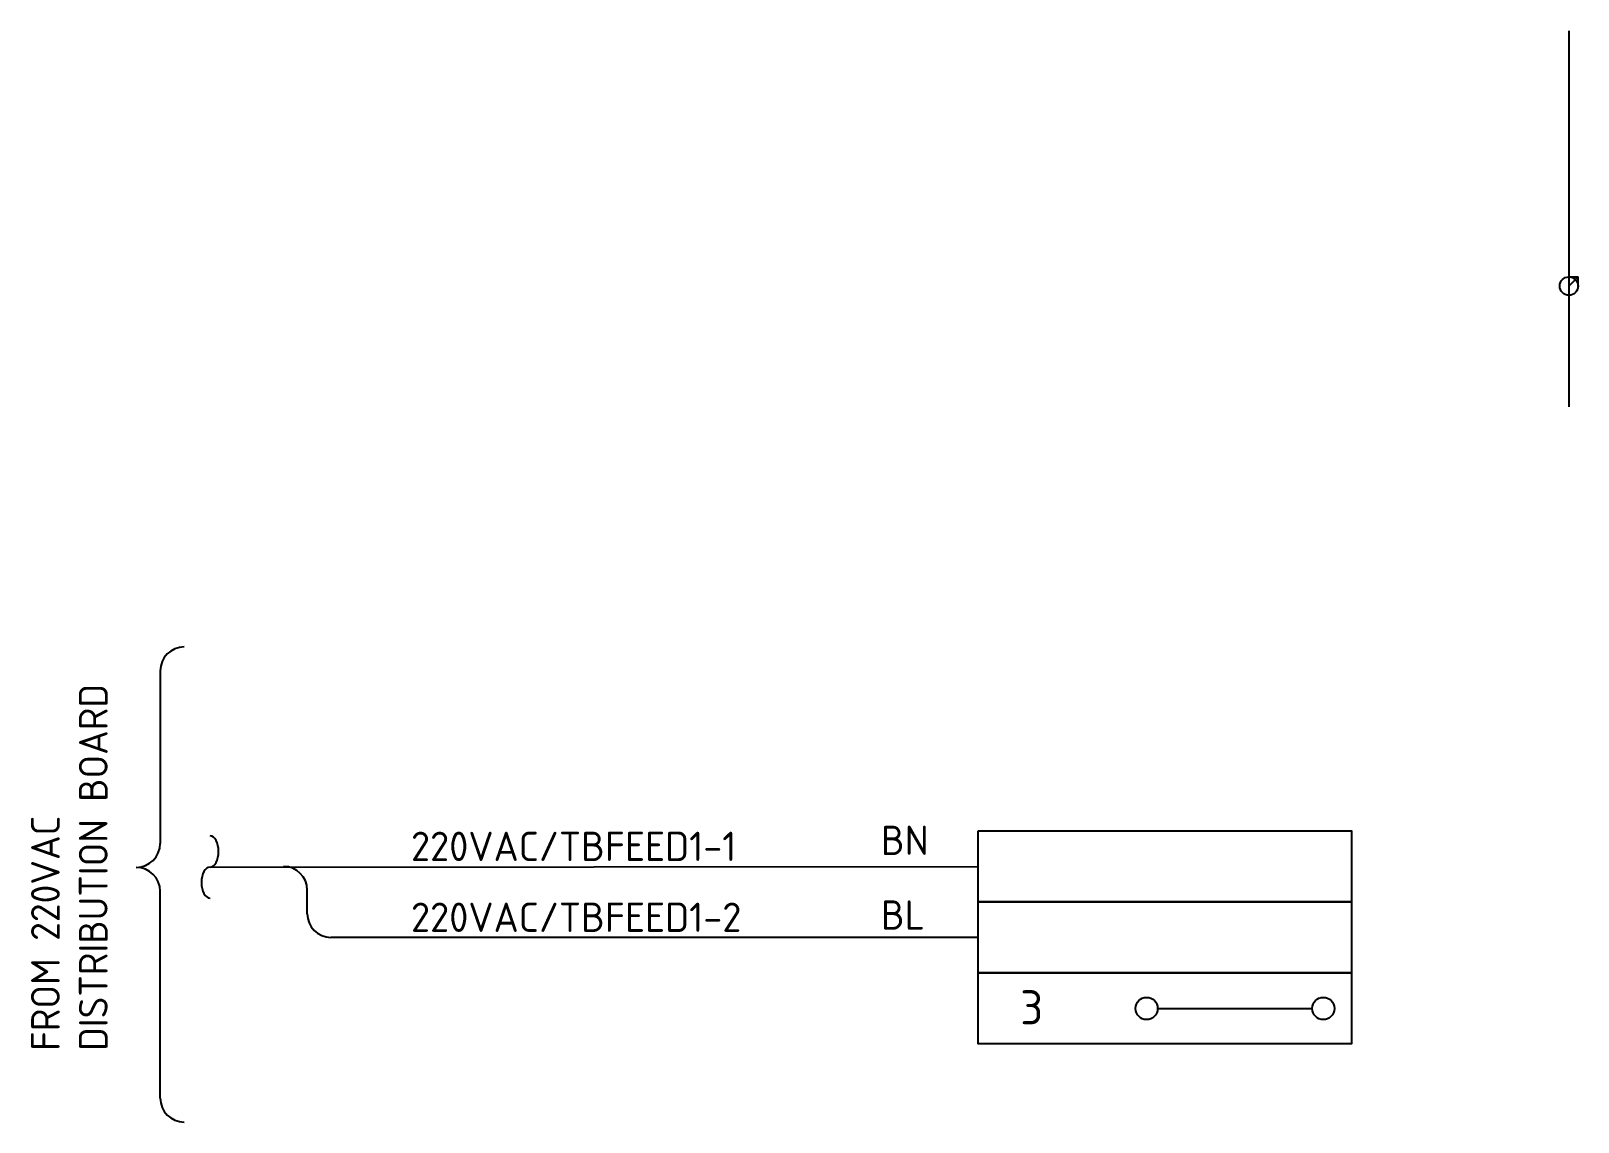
# Model space of a CAD drawing. Header units: millimetres. Extents: x 0 to 7875, y -75 to 3056.
# Drawn here: x 4054.7 to 4476.5, y 2758.4 to 3056 of the extents above; entities that cross this region are included whole.
import ezdxf
from ezdxf.enums import TextEntityAlignment as Align

# ---------------------------------------------------------------- set-up
doc = ezdxf.new("R2010")
doc.units = ezdxf.units.MM
doc.layers.add('power', color=7, linetype='Continuous', lineweight=25)
doc.styles.add('ISO3098B', font='ISO3098B.shx')

msp = doc.modelspace()

# ---------------------------------------------------------------- texts
at = {"color": 3, "style": 'ISO3098B'}
for s, p in [('DISTRIBUTION BOARD', (4075.59, 2777.88)), ('FROM 220VAC', (4062.54, 2777.88))]:
    msp.add_text(s, height=7.8299, rotation=90, dxfattribs=at).set_placement(p)
at = {"layer": 'power', "color": 0, "style": 'ISO3098B'}
for s, p in [('BN', (4286.38, 2835.28)), ('BL', (4286.38, 2814.92))]:
    msp.add_text(s, height=8, dxfattribs=at).set_placement(p, align=Align.MIDDLE_LEFT)
for s, p in [('220VAC/TBFEED1-1', (4158.28, 2829.64)), ('220VAC/TBFEED1-2', (4158.28, 2810.3))]:
    msp.add_text(s, height=8, dxfattribs=at).set_placement(p)
msp.add_text('3', height=9.3, dxfattribs=at).set_placement((4327.5, 2789.74), align=Align.MIDDLE_CENTER)

# ---------------------------------------------------------------- linework, layer by layer
for p, q in [((4473.96, 3056.02), (4473.96, 2953.54)), ((4473.96, 2988.94), (4476.46, 2988.94)), ((4473.96, 2986.44), (4476.46, 2988.94)), ((4476.46, 2986.44), (4476.46, 2988.94)), ((4089.92, 2881.51), (4089.92, 2834.43)), ((4089.92, 2764.97), (4089.92, 2821.38))]:
    msp.add_line(p, q)
at = {"color": 1}
msp.add_lwpolyline([(4312.9, 2837.83), (4414.7, 2837.83), (4414.7, 2818.49), (4312.9, 2818.49)], close=True, dxfattribs=at)
at = {"color": 0}
msp.add_lwpolyline([(4312.9, 2818.49), (4414.7, 2818.49), (4414.7, 2799.15), (4312.9, 2799.15)], close=True, dxfattribs=at)
at = {"color": 3}
msp.add_lwpolyline([(4312.9, 2799.15), (4414.7, 2799.15), (4414.7, 2779.81), (4312.9, 2779.81)], close=True, dxfattribs=at)
msp.add_circle((4473.96, 2986.44), 2.5)
for centre, start, end in [((4096.45, 2881.51), 90, 180), ((4083.4, 2834.43), 270, 0), ((4083.4, 2821.38), 0, 90), ((4096.45, 2764.97), 180, 270)]:
    msp.add_arc(centre, 6.52, start, end)
at = {"layer": 'power', "color": 1, "linetype": 'Continuous'}
msp.add_line((4103.5, 2828), (4312.9, 2828.16), dxfattribs=at)
at = {"layer": 'power', "color": 0, "linetype": 'Continuous'}
msp.add_line((4130, 2815.27), (4130, 2821.71), dxfattribs=at)
at = {"layer": 'power', "color": 0}
msp.add_line((4312.9, 2808.82), (4136.45, 2808.82), dxfattribs=at)
at = {"layer": 'power', "color": 3}
msp.add_line((4361.84, 2789.42), (4403.99, 2789.42), dxfattribs=at)
for centre in [(4358.82, 2789.42), (4407, 2789.42)]:
    msp.add_circle(centre, 3.02, dxfattribs=at)
at = {"layer": 'power', "color": 0, "linetype": 'Continuous'}
msp.add_arc((4123.56, 2821.71), 6.45, 0, 90, dxfattribs=at)
at = {"layer": 'power', "color": 0}
msp.add_arc((4136.45, 2815.27), 6.45, 180, 270, dxfattribs=at)
at = {"layer": 'power', "color": 1, "linetype": 'Continuous'}
for centre, major_axis in [((4103.5, 2832.24), (0, 4.24)), ((4103.5, 2823.76), (0, -4.24))]:
    msp.add_ellipse(centre, major_axis=major_axis, ratio=0.550167, start_param=3.141593, end_param=6.283185, dxfattribs=at)

msp.set_redraw_order([(e.dxf.handle, doc.entitydb.next_handle()) for e in msp.query("TEXT MTEXT ATTDEF DIMENSION ARC_DIMENSION")])  # texts and dimensions are drawn at this point

doc.saveas('drawing.dxf')
